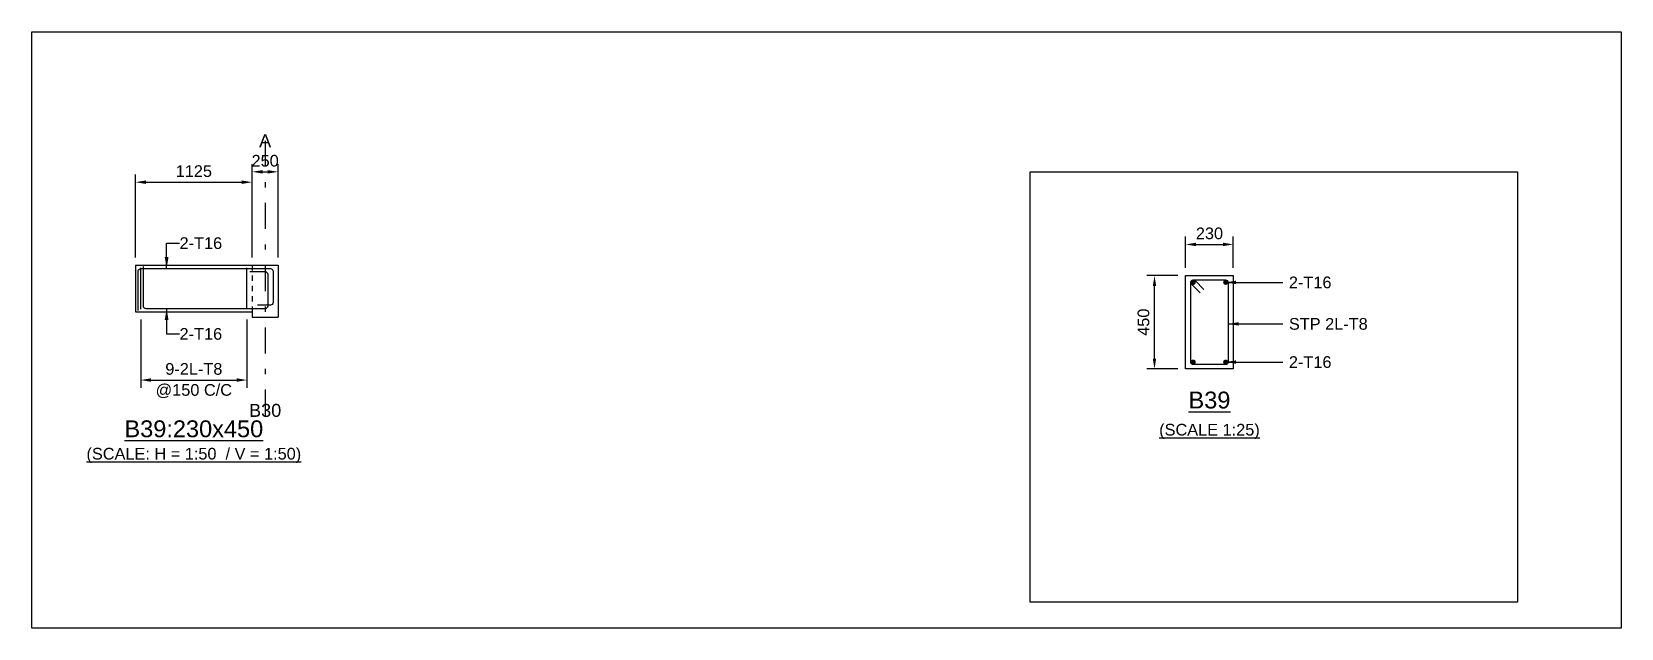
# Model space of a CAD drawing. Header units: inches. Extents: x -2000 to 143800, y -765100 to 3300.
# Drawn here: x -2000 to 28650, y -512700 to -501200 of the extents above; entities that cross this region are included whole.
import ezdxf
from ezdxf.enums import TextEntityAlignment as Align

# ---------------------------------------------------------------- set-up
doc = ezdxf.new("R2010")
doc.units = ezdxf.units.IN
doc.header["$LTSCALE"] = 1000
doc.header["$MEASUREMENT"] = 0
doc.linetypes.add('SCCenter', pattern=[1.2, 0.5, -0.3, 0.1, -0.3])
doc.linetypes.add('SCHidden', pattern=[0.2, 0.1, -0.1])
for name, color, linetype in [('Concrete Line', 2, 'Continuous'), ('Dimension', 31, 'Continuous'), ('Grid', 8, 'Continuous'), ('Labels', 4, 'Continuous'), ('Labels_Support', 4, 'Continuous'), ('Link', 225, 'Continuous'), ('Reinforcement', 4, 'Continuous'), ('Schedule Border', 60, 'Continuous'), ('Text', 31, 'Continuous'), ('Text_Scale', 31, 'Continuous')]:
    doc.layers.add(name, color=color, linetype=linetype)
doc.styles.add('SC-SansSerif', font='SansSerif')
doc.styles.get("Standard").update_dxf_attribs({"font": 'txt.shx'})
doc.dimstyles.new('SCBBSDimStyl', dxfattribs={"dimtxt": 225, "dimasz": 200, "dimexe": 150, "dimexo": 150, "dimgap": 100, "dimtad": 1, "dimtoh": 1, "dimdec": 0, "dimzin": 0, "dimdsep": 46, "dimtxsty": 'SC-SansSerif', "dimcen": 0.09, "dimclrd": 8, "dimclre": 8, "dimclrt": 31, "dimadec": 0, "dimazin": 0, "dimtfac": 1, "dimtdec": 0, "dimtix": 1, "dimtofl": 0, "dimtmove": 0, "dimatfit": 3, "dimfxl": 1, "dimtolj": 1, "dimtzin": 0, "dimarcsym": 0})
doc.dimstyles.get("Standard").update_dxf_attribs({"dimtxt": 0.18, "dimasz": 225, "dimexe": 0.18, "dimexo": 0.0625, "dimgap": 0.09, "dimtad": 0, "dimtih": 1, "dimtoh": 1, "dimdec": 4, "dimzin": 0, "dimdsep": 46, "dimtxsty": 'Standard', "dimcen": 0.09, "dimadec": 0, "dimazin": 0, "dimtfac": 1, "dimtdec": 4, "dimtofl": 0, "dimtmove": 0, "dimatfit": 3, "dimfxl": 1, "dimtolj": 1, "dimtzin": 0, "dimarcsym": 0})

msp = doc.modelspace()

# ---------------------------------------------------------------- texts
at = {"layer": 'Grid', "style": 'SC-SansSerif'}
msp.add_text('A', height=250, dxfattribs=at).set_placement((2500, -503300), align=Align.MIDDLE)
at = {"layer": 'Labels', "style": 'SC-SansSerif'}
msp.add_text('%%uB39', height=325, dxfattribs=at).set_placement((20710, -508300), align=Align.MIDDLE)
msp.add_text('%%uB39:230x450', height=325, dxfattribs=at).set_placement((1125, -509115), align=Align.BOTTOM_CENTER)
at = {"layer": 'Labels_Support', "style": 'SC-SansSerif'}
msp.add_text('B30', height=250, dxfattribs=at).set_placement((2500, -508700), align=Align.BOTTOM_CENTER)
at = {"layer": 'Text', "style": 'SC-SansSerif'}
for s, p in [('2-T16', (850, -505275)), ('2-T16', (22242, -506032)), ('2-T16', (850, -507025)), ('STP 2L-T8', (22242, -506832)), ('2-T16', (22242, -507568))]:
    msp.add_text(s, height=225, dxfattribs=at).set_placement(p, align=Align.MIDDLE_LEFT)
msp.add_text('%%u(SCALE 1:25)', height=225, dxfattribs=at).set_placement((20710, -508900), align=Align.MIDDLE)
at = {"layer": 'Text_Scale', "style": 'SC-SansSerif'}
msp.add_text('%%u(SCALE: H = 1:50  / V = 1:50)', height=225, dxfattribs=at).set_placement((1125, -509515), align=Align.BOTTOM_CENTER)

# ---------------------------------------------------------------- blocks, each defined once
blk = doc.blocks.new('*D361')
at = {"color": 8, "linetype": 'ByBlock', "lineweight": -2}
for p, q in [((100, -506750), (100, -508065)), ((2150, -506750), (2150, -508065)), ((300, -507915), (1950, -507915))]:
    blk.add_line(p, q, dxfattribs=at)
at = {"color": 8}
for points in [[(100, -507915), (300, -507882), (300, -507948)], [(2150, -507915), (1950, -507948), (1950, -507882)]]:
    blk.add_solid(points, dxfattribs=at)
at = {"layer": 'DEFPOINTS', "color": 31}
for p in [(100, -506600), (2150, -506600), (100, -507915)]:
    blk.add_point(p, dxfattribs=at)
at = {"color": 31, "char_height": 225, "attachment_point": 5, "style": 'SC-SansSerif'}
for s, insert in [('\\A1;9-2L-T8', (1125, -507702)), ('\\A1;@150 C/C', (1125, -508128))]:
    blk.add_mtext(s, dxfattribs=dict(at, insert=insert))
blk = doc.blocks.new('*D362')
at = {"color": 8, "linetype": 'ByBlock', "lineweight": -2}
for p, q in [((20250, -505750), (20250, -505150)), ((20450, -505300), (20970, -505300)), ((21170, -505750), (21170, -505150))]:
    blk.add_line(p, q, dxfattribs=at)
at = {"color": 8}
for points in [[(20250, -505300), (20450, -505267), (20450, -505333)], [(21170, -505300), (20970, -505333), (20970, -505267)]]:
    blk.add_solid(points, dxfattribs=at)
at = {"layer": 'DEFPOINTS', "color": 31}
for p in [(20250, -505300), (20250, -505900), (21170, -505900)]:
    blk.add_point(p, dxfattribs=at)
at = {"color": 31, "insert": (20710, -505088), "char_height": 225, "attachment_point": 5, "style": 'SC-SansSerif'}
blk.add_mtext('\\A1;230', dxfattribs=at)
blk = doc.blocks.new('*D363')
at = {"color": 8, "linetype": 'ByBlock', "lineweight": -2}
for p, q in [((20100, -505900), (19500, -505900)), ((19650, -507500), (19650, -506100)), ((20100, -507700), (19500, -507700))]:
    blk.add_line(p, q, dxfattribs=at)
at = {"color": 8}
for points in [[(19650, -505900), (19683, -506100), (19617, -506100)], [(19650, -507700), (19617, -507500), (19683, -507500)]]:
    blk.add_solid(points, dxfattribs=at)
at = {"layer": 'DEFPOINTS', "color": 31}
for p in [(20250, -505900), (19650, -507700), (20250, -507700)]:
    blk.add_point(p, dxfattribs=at)
at = {"color": 31, "insert": (19438, -506800), "char_height": 225, "attachment_point": 5, "rotation": 90, "style": 'SC-SansSerif'}
blk.add_mtext('\\A1;450', dxfattribs=at)
blk = doc.blocks.new('*D364')
at = {"color": 8, "linetype": 'ByBlock', "lineweight": -2}
for p, q in [((0, -505550), (0, -503950)), ((200, -504100), (2050, -504100)), ((2250, -505550), (2250, -503950))]:
    blk.add_line(p, q, dxfattribs=at)
at = {"color": 8}
for points in [[(0, -504100), (200, -504067), (200, -504133)], [(2250, -504100), (2050, -504133), (2050, -504067)]]:
    blk.add_solid(points, dxfattribs=at)
at = {"layer": 'DEFPOINTS', "color": 31}
for p in [(0, -504100), (0, -505700), (2250, -505700)]:
    blk.add_point(p, dxfattribs=at)
at = {"color": 31, "insert": (1125, -503888), "char_height": 225, "attachment_point": 5, "style": 'SC-SansSerif'}
blk.add_mtext('\\A1;1125', dxfattribs=at)
blk = doc.blocks.new('*D365')
at = {"color": 8, "linetype": 'ByBlock', "lineweight": -2}
for p, q in [((2250, -505550), (2250, -503750)), ((2750, -505550), (2750, -503750)), ((2450, -503900), (2550, -503900))]:
    blk.add_line(p, q, dxfattribs=at)
at = {"color": 8}
for points in [[(2250, -503900), (2450, -503867), (2450, -503933)], [(2750, -503900), (2550, -503933), (2550, -503867)]]:
    blk.add_solid(points, dxfattribs=at)
at = {"layer": 'DEFPOINTS', "color": 31}
for p in [(2250, -503900), (2250, -505700), (2750, -505700)]:
    blk.add_point(p, dxfattribs=at)
at = {"color": 31, "insert": (2500, -503688), "char_height": 225, "attachment_point": 5, "style": 'SC-SansSerif'}
blk.add_mtext('\\A1;250', dxfattribs=at)

# ---------------------------------------------------------------- dimensions: what is measured, and where the dimension line sits
at = {"layer": 'Dimension'}
for base, p1, p2, text, picture, middle in [((2750, -503900), (2250, -505700), (2750, -505700), '250', '*D365', (2500, -503900)), ((2250, -504100), (0, -505700), (2250, -505700), '1125', '*D364', (1125, -504100)), ((2150, -507915), (100, -506600), (2150, -506600), '9-2L-T8\\X@150 C/C', '*D361', (1125, -507915))]:
    dim = msp.add_linear_dim(base=base, p1=p1, p2=p2, text=text, dimstyle='SCBBSDimStyl', dxfattribs=at)
    dim.commit()
    dim.dimension.update_dxf_attribs({"geometry": picture, "text_midpoint": middle})
for base, p1, p2, angle, text, picture, middle in [((21170, -505300), (20250, -505900), (21170, -505900), 0, '230', '*D362', (20710, -505300)), ((19650, -505900), (20250, -507700), (20250, -505900), 90, '450', '*D363', (19650, -506800))]:
    dim = msp.add_linear_dim(base=base, p1=p1, p2=p2, angle=angle, text=text, dimstyle='SCBBSDimStyl', override={"dimjust": 0}, dxfattribs=at)
    dim.commit()
    dim.dimension.update_dxf_attribs({"geometry": picture, "text_midpoint": middle, "dimtype": 129})

# ---------------------------------------------------------------- linework, layer by layer
at = {"layer": 'Concrete Line'}
msp.add_line((0, -505700), (0, -506600), dxfattribs=at)
for points in [[(0, -505700), (2250, -505700)], [(2250, -505700), (2750, -505700)], [(2750, -505700), (2750, -506600)], [(0, -506600), (2250, -506600)], [(2250, -506600), (2250, -506700)], [(2750, -506600), (2750, -506700)], [(2250, -506700), (2750, -506700)]]:
    msp.add_lwpolyline(points, dxfattribs=at)
at = {"layer": 'Concrete Line', "color": 8, "linetype": 'SCHidden'}
msp.add_lwpolyline([(2250, -505700), (2250, -506600)], dxfattribs=at)
at = {"layer": 'Concrete Line'}
msp.add_lwpolyline([(20250, -505900), (21170, -505900), (21170, -507700), (20250, -507700)], close=True, dxfattribs=at)
at = {"layer": 'Grid', "linetype": 'SCCenter'}
msp.add_line((2500, -503300), (2500, -508600), dxfattribs=at)
at = {"layer": 'Grid'}
msp.add_circle((2500, -503300), 0, dxfattribs=at)
at = {"layer": 'Link'}
for p, q in [((100, -506550), (100, -505750)), ((2150, -506550), (2150, -505750))]:
    msp.add_line(p, q, dxfattribs=at)
msp.add_lwpolyline([(20533.8, -506235.6), (20364.1, -506065.9, -0.6681786), (20398, -505984), (21022, -505984, -0.4142136), (21070, -506032), (21070, -507568, -0.4142136), (21022, -507616), (20398, -507616, -0.4142136), (20350, -507568), (20350, -506032, -0.6681786), (20431.9, -505998.1), (20601.6, -506167.8)], format="xyb", dxfattribs=at)
at = {"layer": 'Reinforcement'}
for points in [[(146, -505725), (146, -506484, 0.4142136), (196, -506534), (2506, -506534, 0.4142136), (2556, -506484), (2556, -505880, 0.4142136), (2506, -505830), (2206, -505830)], [(50, -506575), (50, -505816, -0.4142136), (100, -505766), (2602, -505766, -0.4142136), (2652, -505816), (2652, -506420, -0.4142136), (2602, -506470), (2352, -506470)]]:
    msp.add_lwpolyline(points, format="xyb", dxfattribs=at)
at = {"layer": 'Reinforcement', "const_width": 48}
for points in [[(20374, -506032, 1), (20422, -506032, 1)], [(20998, -506032, 1), (21046, -506032, 1)], [(20374, -507568, 1), (20422, -507568, 1)], [(20998, -507568, 1), (21046, -507568, 1)]]:
    msp.add_lwpolyline(points, format="xyb", close=True, dxfattribs=at)
at = {"layer": 'Schedule Border'}
for points in [[(-2000, -501200), (28650, -501200), (28650, -512700), (-2000, -512700)], [(17250, -503900), (26650, -503900), (26650, -512200), (17250, -512200)]]:
    msp.add_lwpolyline(points, close=True, dxfattribs=at)

msp.set_redraw_order([(e.dxf.handle, doc.entitydb.next_handle()) for e in msp.query("TEXT MTEXT ATTDEF DIMENSION ARC_DIMENSION")])  # texts and dimensions are drawn at this point

# ---------------------------------------------------------------- leaders
at = {"layer": 'Dimension', "color": 8}
for points, dimstyle in [([(600, -505766), (600, -505275), (850, -505275)], 'Standard'), ([(21022, -506032), (21522, -506032), (22122, -506032)], 'SCBBSDimStyl'), ([(600, -506534), (600, -507025), (850, -507025)], 'Standard'), ([(21070, -506832), (22122, -506832)], 'SCBBSDimStyl'), ([(21022, -507568), (21522, -507568), (22122, -507568)], 'SCBBSDimStyl')]:
    msp.add_leader(points, dimstyle=dimstyle, dxfattribs=at)

doc.saveas('drawing.dxf')
